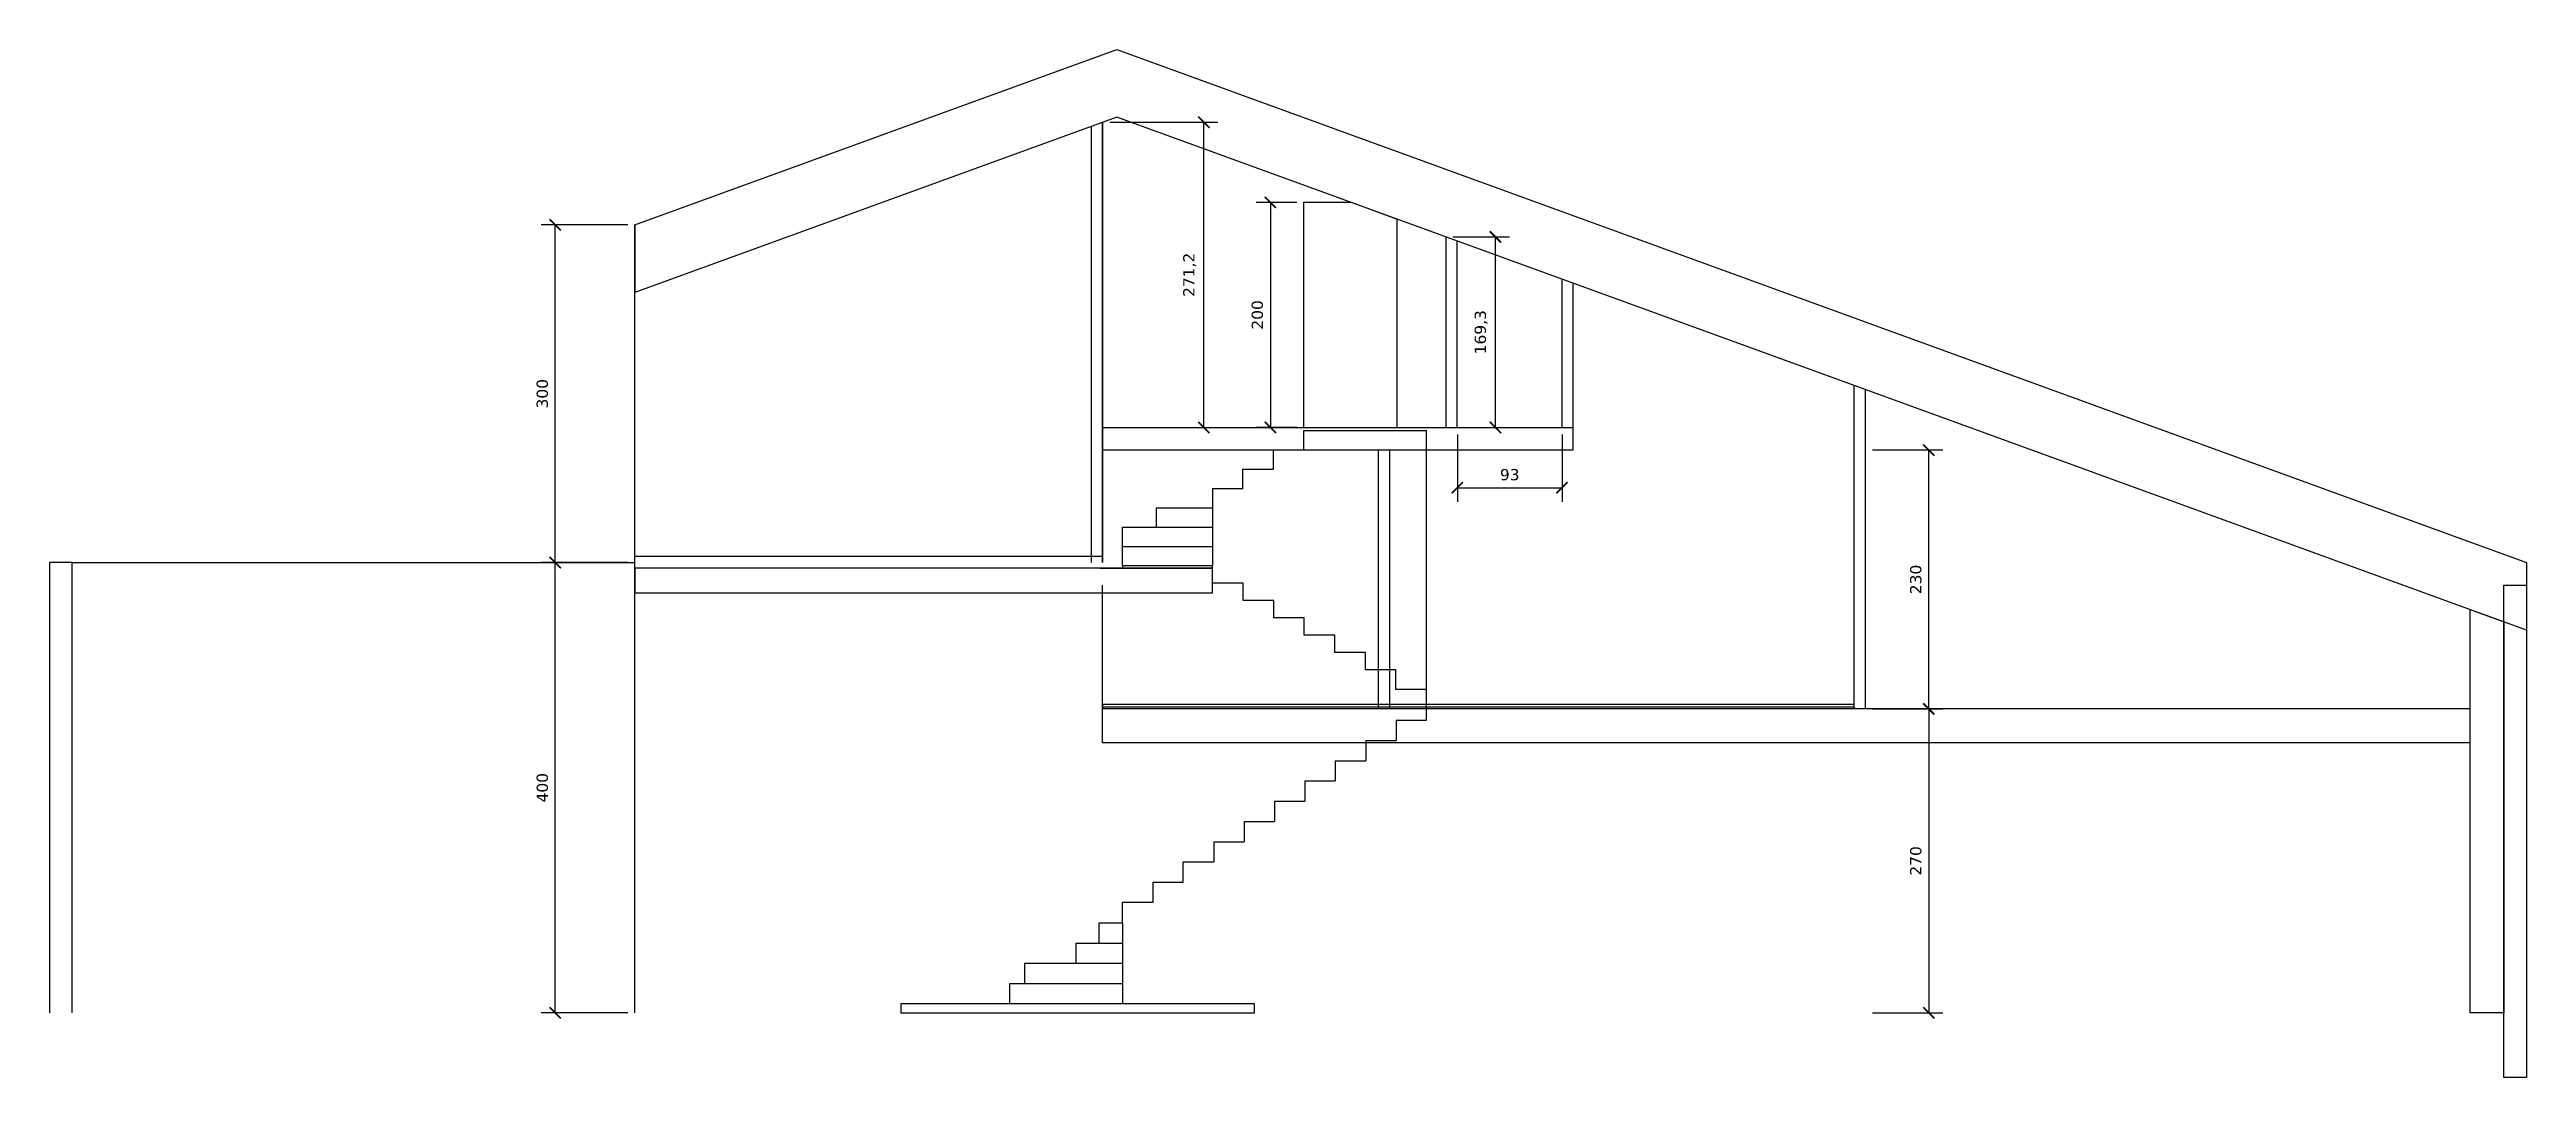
# Model space of a CAD drawing. Header units: centimetres. Extents: x -262314 to 1497847, y -126598 to 219599.
# Drawn here: x 652518 to 674518, y 105078 to 114209 of the extents above; entities that cross this region are included whole.
import ezdxf

# ---------------------------------------------------------------- set-up
doc = ezdxf.new("R2010")
doc.units = ezdxf.units.CM
doc.header["$PDMODE"] = 34
doc.header["$PDSIZE"] = 100
for name, color, linetype in [('A-FP 1', 2, 'Continuous'), ('A-POTEAU', 44, 'Continuous'), ('A-Roof', 2, 'Continuous'), ('charpente', 34, 'Continuous'), ('couches-de-finitions', 4, 'Continuous'), ('Dimensions', 6, 'Continuous'), ('I-Cloison', 11, 'Continuous'), ('I-STAIRS', 44, 'Continuous'), ('Mur de soutenement', 1, 'Continuous'), ('Portes', 3, 'Continuous')]:
    doc.layers.add(name, color=color, linetype=linetype)
doc.styles.add('Seb', font='Verdana.ttf')
doc.dimstyles.new('d', dxfattribs={"dimtxt": 1, "dimasz": 1, "dimexe": 1.25, "dimexo": 0.625, "dimtad": 1, "dimdec": 1, "dimlfac": 0.1, "dimtxsty": 'Seb', "dimblk": 'ARCHTICK', "dimblk1": 'ARCHTICK', "dimblk2": 'ARCHTICK', "dimcen": 2.5, "dimclrd": 256, "dimclre": 256, "dimadec": 0, "dimazin": 0, "dimtfac": 1, "dimtdec": 1, "dimtmove": 0, "dimatfit": 3, "dimldrblk": 'ARCHTICK', "dimfxl": 1, "dimlwd": -1, "dimlwe": -1, "dimarcsym": 0})

# ---------------------------------------------------------------- blocks, each defined once
blk = doc.blocks.new('_ArchTick')
at = {"color": 0, "linetype": 'ByBlock', "const_width": 0.15}
blk.add_lwpolyline([(-0.5, -0.5), (0.5, 0.5)], dxfattribs=at)
blk = doc.blocks.new('*D2673')
at = {"layer": 'Defpoints', "color": 0, "transparency": 16777216}
for p in [(663658, 112852), (663361, 110852), (663658, 110852)]:
    blk.add_point(p, dxfattribs=at)
at = {"layer": 'Dimensions', "transparency": 16777216}
for p, q in [((663595, 112852), (663236, 112852)), ((663361, 112852), (663361, 110852)), ((663595, 110852), (663236, 110852))]:
    blk.add_line(p, q, dxfattribs=at)
at = {"layer": 'Dimensions', "transparency": 16777216, "xscale": 100, "yscale": 100, "zscale": 100}
for p, rotation in [((663361, 112852), 90), ((663361, 110852), 270)]:
    blk.add_blockref('_ArchTick', p, dxfattribs=dict(at, rotation=rotation))
at = {"layer": 'Dimensions', "color": 0, "transparency": 16777216, "insert": (663246, 111852), "char_height": 100, "attachment_point": 5, "rotation": 90, "style": 'Seb'}
blk.add_mtext('200', dxfattribs=at)
blk = doc.blocks.new('*D2736')
at = {"layer": 'Defpoints', "color": 0, "transparency": 16777216}
for p in [(657009, 109652), (657718, 109652), (657718, 105652)]:
    blk.add_point(p, dxfattribs=at)
at = {"layer": 'Dimensions', "transparency": 16777216}
for p, q in [((657655, 109652), (656884, 109652)), ((657009, 105652), (657009, 109652)), ((657655, 105652), (656884, 105652))]:
    blk.add_line(p, q, dxfattribs=at)
at = {"layer": 'Dimensions', "transparency": 16777216, "xscale": 100, "yscale": 100, "zscale": 100}
for p, rotation in [((657009, 109652), 90), ((657009, 105652), 270)]:
    blk.add_blockref('_ArchTick', p, dxfattribs=dict(at, rotation=rotation))
at = {"layer": 'Dimensions', "color": 0, "transparency": 16777216, "insert": (656895, 107652), "char_height": 100, "attachment_point": 5, "rotation": 90, "style": 'Seb'}
blk.add_mtext('400', dxfattribs=at)
blk = doc.blocks.new('*D2737')
at = {"layer": 'Defpoints', "color": 0, "transparency": 16777216}
for p in [(657009, 112652), (657718, 112652), (657718, 109652)]:
    blk.add_point(p, dxfattribs=at)
at = {"layer": 'Dimensions', "transparency": 16777216}
for p, q in [((657655, 112652), (656884, 112652)), ((657009, 109652), (657009, 112652)), ((657655, 109652), (656884, 109652))]:
    blk.add_line(p, q, dxfattribs=at)
at = {"layer": 'Dimensions', "transparency": 16777216, "xscale": 100, "yscale": 100, "zscale": 100}
for p, rotation in [((657009, 112652), 90), ((657009, 109652), 270)]:
    blk.add_blockref('_ArchTick', p, dxfattribs=dict(at, rotation=rotation))
at = {"layer": 'Dimensions', "color": 0, "transparency": 16777216, "insert": (656895, 111152), "char_height": 100, "attachment_point": 5, "rotation": 90, "style": 'Seb'}
blk.add_mtext('300', dxfattribs=at)
blk = doc.blocks.new('*D2738')
at = {"layer": 'Defpoints', "color": 0, "transparency": 16777216}
for p in [(661872, 113564), (662771, 113564), (661872, 110852)]:
    blk.add_point(p, dxfattribs=at)
at = {"layer": 'Dimensions', "transparency": 16777216}
for p, q in [((661934, 113564), (662896, 113564)), ((662771, 110852), (662771, 113564)), ((661934, 110852), (662896, 110852))]:
    blk.add_line(p, q, dxfattribs=at)
at = {"layer": 'Dimensions', "transparency": 16777216, "xscale": 100, "yscale": 100, "zscale": 100}
for p, rotation in [((662771, 113564), 90), ((662771, 110852), 270)]:
    blk.add_blockref('_ArchTick', p, dxfattribs=dict(at, rotation=rotation))
at = {"layer": 'Dimensions', "color": 0, "transparency": 16777216, "insert": (662645, 112208), "char_height": 100, "attachment_point": 5, "rotation": 90, "style": 'Seb'}
blk.add_mtext('271,2', dxfattribs=at)
blk = doc.blocks.new('*D2739')
at = {"layer": 'Defpoints', "color": 0, "transparency": 16777216}
for p in [(664922, 112545), (665360, 112545), (664922, 110852)]:
    blk.add_point(p, dxfattribs=at)
at = {"layer": 'Dimensions', "transparency": 16777216}
for p, q in [((664984, 112545), (665485, 112545)), ((665360, 110852), (665360, 112545)), ((664984, 110852), (665485, 110852))]:
    blk.add_line(p, q, dxfattribs=at)
at = {"layer": 'Dimensions', "transparency": 16777216, "xscale": 100, "yscale": 100, "zscale": 100}
for p, rotation in [((665360, 112545), 90), ((665360, 110852), 270)]:
    blk.add_blockref('_ArchTick', p, dxfattribs=dict(at, rotation=rotation))
at = {"layer": 'Dimensions', "color": 0, "transparency": 16777216, "insert": (665234, 111698), "char_height": 100, "attachment_point": 5, "rotation": 90, "style": 'Seb'}
blk.add_mtext('169,3', dxfattribs=at)
blk = doc.blocks.new('*D2740')
at = {"layer": 'Defpoints', "color": 0, "transparency": 16777216}
for p in [(668647, 108352), (668647, 105652), (669209, 105652)]:
    blk.add_point(p, dxfattribs=at)
at = {"layer": 'Dimensions', "transparency": 16777216}
for p, q in [((668710, 108352), (669334, 108352)), ((669209, 108352), (669209, 105652)), ((668710, 105652), (669334, 105652))]:
    blk.add_line(p, q, dxfattribs=at)
at = {"layer": 'Dimensions', "transparency": 16777216, "xscale": 100, "yscale": 100, "zscale": 100}
for p, rotation in [((669209, 108352), 90), ((669209, 105652), 270)]:
    blk.add_blockref('_ArchTick', p, dxfattribs=dict(at, rotation=rotation))
at = {"layer": 'Dimensions', "color": 0, "transparency": 16777216, "insert": (669094, 107002), "char_height": 100, "attachment_point": 5, "rotation": 90, "style": 'Seb'}
blk.add_mtext('270', dxfattribs=at)
blk = doc.blocks.new('*D2741')
at = {"layer": 'Defpoints', "color": 0, "transparency": 16777216}
for p in [(668647, 110652), (669209, 110652), (668647, 108352)]:
    blk.add_point(p, dxfattribs=at)
at = {"layer": 'Dimensions', "transparency": 16777216}
for p, q in [((668710, 110652), (669334, 110652)), ((669209, 108352), (669209, 110652)), ((668710, 108352), (669334, 108352))]:
    blk.add_line(p, q, dxfattribs=at)
at = {"layer": 'Dimensions', "transparency": 16777216, "xscale": 100, "yscale": 100, "zscale": 100}
for p, rotation in [((669209, 110652), 90), ((669209, 108352), 270)]:
    blk.add_blockref('_ArchTick', p, dxfattribs=dict(at, rotation=rotation))
at = {"layer": 'Dimensions', "color": 0, "transparency": 16777216, "insert": (669094, 109502), "char_height": 100, "attachment_point": 5, "rotation": 90, "style": 'Seb'}
blk.add_mtext('230', dxfattribs=at)
blk = doc.blocks.new('*D2742')
at = {"layer": 'Defpoints', "color": 0, "transparency": 16777216}
for p in [(665022, 110852), (665952, 110852), (665952, 110317)]:
    blk.add_point(p, dxfattribs=at)
at = {"layer": 'Dimensions', "transparency": 16777216}
for p, q in [((665022, 110790), (665022, 110192)), ((665952, 110790), (665952, 110192)), ((665022, 110317), (665952, 110317))]:
    blk.add_line(p, q, dxfattribs=at)
at = {"layer": 'Dimensions', "transparency": 16777216, "xscale": 100, "yscale": 100, "zscale": 100, "rotation": 180}
blk.add_blockref('_ArchTick', (665022, 110317), dxfattribs=at)
at = {"layer": 'Dimensions', "transparency": 16777216, "xscale": 100, "yscale": 100, "zscale": 100}
blk.add_blockref('_ArchTick', (665952, 110317), dxfattribs=at)
at = {"layer": 'Dimensions', "color": 0, "transparency": 16777216, "insert": (665487, 110432), "char_height": 100, "attachment_point": 5, "style": 'Seb'}
blk.add_mtext('93', dxfattribs=at)

msp = doc.modelspace()

# ---------------------------------------------------------------- linework, layer by layer
at = {"layer": 'A-FP 1'}
for p, q in [((652717.75, 109652.1), (657717.75, 109652.1)), ((657717.75, 109710.1), (661871.54, 109710.1))]:
    msp.add_line(p, q, dxfattribs=at)
msp.add_lwpolyline([(661847.75, 109382.1), (662847.75, 109382.1), (662847.75, 109602.1), (657717.75, 109602.1), (657717.75, 109382.1), (661871.54, 109382.1)], dxfattribs=at)
at = {"layer": 'A-POTEAU'}
for p, q in [((661871.54, 113563.95), (661871.54, 109652.1)), ((661871.54, 105652.1), (662121.54, 105652.1))]:
    msp.add_line(p, q, dxfattribs=at)
at = {"layer": 'A-Roof'}
for q in [(661996.54, 114209.45), (657717.75, 112052.1)]:
    msp.add_line((657717.75, 112652.1), q, dxfattribs=at)
for points in [[(661996.54, 113609.45), (657717.75, 112052.1), (657717.75, 112652.1), (661996.54, 114209.45), (674517.75, 109652.1), (674517.75, 109052.1)], [(674317.75, 109124.89), (674317.75, 105652.1), (674017.75, 105652.1), (674017.75, 109234.09)]]:
    msp.add_lwpolyline(points, close=True, dxfattribs=at)
at = {"layer": 'charpente'}
msp.add_line((657717.75, 105652.1), (657717.75, 112052.1), dxfattribs=at)
at = {"layer": 'couches-de-finitions'}
msp.add_lwpolyline([(661871.54, 108370.1), (668547.35, 108370.1), (668547.35, 108392.1), (661871.54, 108392.1), (661871.54, 108370.1)], dxfattribs=at)
for points in [[(668547.35, 108370.1), (668547.35, 108352.1), (661871.54, 108352.1), (661871.54, 108370.1)], [(660080.13, 105732.1), (660080.13, 105652.1), (663220.5, 105652.1), (663220.5, 105732.1)]]:
    msp.add_lwpolyline(points, close=True, dxfattribs=at)
at = {"layer": 'I-Cloison'}
for p, q in [((661771.54, 109652.1), (661771.54, 113527.56)), ((661871.54, 109652.1), (661871.54, 113563.95)), ((664921.54, 110852.1), (664921.54, 112544.84)), ((665021.54, 110852.1), (665021.54, 112508.44)), ((665951.54, 110852.1), (665951.54, 112169.95)), ((666051.54, 110652.1), (666051.54, 112133.55)), ((668547.35, 108352.1), (668547.35, 111225.15)), ((668647.35, 108352.1), (668647.35, 111188.75)), ((661871.54, 110852.1), (666051.54, 110852.1)), ((661871.54, 110652.1), (664321.54, 110652.1)), ((664217.75, 110652.1), (666051.54, 110652.1)), ((664321.54, 108352.1), (664321.54, 110652.1)), ((664421.54, 108352.1), (664421.54, 110652.1)), ((661871.54, 108352.1), (661871.54, 109452.1)), ((674017.75, 108352.1), (661871.54, 108352.1)), ((661871.54, 108052.1), (661871.54, 108352.1)), ((674017.75, 108052.1), (661871.54, 108052.1)), ((670189.25, 108152.1), (670189.25, 108152.1))]:
    msp.add_line(p, q, dxfattribs=at)
msp.add_lwpolyline([(662847.75, 109602.1), (662847.75, 109624.1), (662047.75, 109624.1), (662047.75, 109602.1), (662847.75, 109602.1)], dxfattribs=at)
at = {"layer": 'I-STAIRS'}
for p, q in [((663657.75, 110652.67), (663657.75, 110824.1)), ((663657.75, 110824.1), (664747.75, 110824.1)), ((664747.75, 108524.1), (664747.75, 110824.1)), ((663117.75, 110309.82), (663117.75, 110481.24)), ((663117.75, 110481.24), (663387.75, 110481.24)), ((663387.75, 110481.24), (663387.75, 110652.67)), ((663387.75, 110652.67), (663657.75, 110652.67)), ((662847.75, 110309.82), (663117.75, 110309.82)), ((662847.75, 110309.82), (662847.75, 109624.1)), ((662347.75, 110138.39), (662847.75, 110138.39)), ((662347.75, 110138.39), (662347.75, 109966.96)), ((662047.75, 109966.96), (662847.75, 109966.96)), ((662047.75, 109624.1), (662047.75, 109966.96)), ((662047.75, 109795.53), (662847.75, 109795.53)), ((661847.75, 109602.1), (662647.75, 109602.1)), ((663119.18, 109470.1), (662847.75, 109470.1)), ((663119.18, 109316.1), (663119.18, 109470.1)), ((663390.61, 109316.1), (663119.18, 109316.1)), ((663390.61, 109162.1), (663390.61, 109316.1)), ((663662.04, 109162.1), (663390.61, 109162.1)), ((663662.04, 109008.1), (663662.04, 109162.1)), ((663933.47, 109008.1), (663662.04, 109008.1)), ((663933.47, 108854.1), (663933.47, 109008.1)), ((664204.9, 108854.1), (663933.47, 108854.1)), ((664204.9, 108700.1), (664204.9, 108854.1)), ((664476.33, 108700.1), (664204.9, 108700.1)), ((664476.33, 108524.1), (664476.33, 108700.1)), ((664747.75, 108524.1), (664476.33, 108524.1)), ((664747.75, 108370.1), (664747.75, 108524.1)), ((664477.75, 108252.1), (664477.75, 108072.1)), ((664477.75, 108252.1), (664747.75, 108252.1)), ((664747.75, 108252.1), (664747.75, 108432.1)), ((664207.75, 108072.1), (664207.75, 107892.1)), ((664207.75, 108072.1), (664477.75, 108072.1)), ((663937.75, 107892.1), (663937.75, 107712.1)), ((663937.75, 107892.1), (664207.75, 107892.1)), ((663667.75, 107712.1), (663667.75, 107532.1)), ((663667.75, 107712.1), (663937.75, 107712.1)), ((663397.75, 107532.1), (663397.75, 107352.1)), ((663397.75, 107532.1), (663667.75, 107532.1)), ((662857.75, 107172.1), (662857.75, 106992.1)), ((662857.75, 107172.1), (663127.75, 107172.1)), ((663127.75, 107352.1), (663127.75, 107172.1)), ((663127.75, 107352.1), (663397.75, 107352.1)), ((662587.75, 106812.1), (662587.75, 106992.1)), ((662587.75, 106992.1), (662857.75, 106992.1)), ((662317.75, 106812.1), (662587.75, 106812.1)), ((662317.75, 106812.1), (662317.75, 106632.1)), ((662317.75, 106632.1), (662047.75, 106632.1)), ((662047.75, 106452.1), (662047.75, 106632.1)), ((661633.54, 106272.1), (662047.75, 106272.1)), ((661633.54, 106272.1), (661633.54, 106092.1)), ((661840.65, 106272.1), (661840.65, 106452.1)), ((661840.65, 106452.1), (662047.75, 106452.1)), ((662047.75, 106452.1), (662047.75, 105732.1)), ((661178.12, 106092.1), (662047.75, 106092.1)), ((661178.12, 106092.1), (661178.12, 105912.1)), ((661047.75, 105912.1), (662047.75, 105912.1)), ((661047.75, 105732.1), (661047.75, 105912.1))]:
    msp.add_line(p, q, dxfattribs=at)
at = {"layer": 'Mur de soutenement'}
for p, q in [((652717.75, 109652.1), (652517.75, 109652.1)), ((652517.75, 109652.1), (652517.75, 105652.1)), ((652717.75, 105652.1), (652717.75, 109652.1))]:
    msp.add_line(p, q, dxfattribs=at)
msp.add_lwpolyline([(674517.75, 105077.96), (674317.75, 105077.96), (674317.75, 109452.1), (674517.75, 109452.1)], close=True, dxfattribs=at)
at = {"layer": 'Portes'}
for p, q in [((663657.75, 110852.1), (663657.75, 112852.1)), ((663657.75, 112852.1), (664077.34, 112852.1)), ((664077.34, 112852.1), (664487.75, 112702.72)), ((664487.75, 110852.1), (664487.75, 112702.72)), ((663657.75, 110852.1), (664487.75, 110852.1))]:
    msp.add_line(p, q, dxfattribs=at)

# ---------------------------------------------------------------- dimensions: what is measured, and where the dimension line sits
at = {"layer": 'Dimensions'}
for base, p1, p2, picture, middle in [((662770.92, 113563.95), (661871.54, 110852.1), (661871.54, 113563.95), '*D2738', (662644.62, 112208.03)), ((663360.81, 110852.1), (663657.75, 112852.1), (663657.75, 110852.1), '*D2673', (663245.93, 111852.1)), ((657009.4, 112652.1), (657717.75, 109652.1), (657717.75, 112652.1), '*D2737', (656894.52, 111152.1)), ((665360.08, 112544.84), (664921.54, 110852.1), (664921.54, 112544.84), '*D2739', (665233.78, 111698.47)), ((669209.35, 110652.1), (668647.35, 108352.1), (668647.35, 110652.1), '*D2741', (669094.47, 109502.1)), ((657009.4, 109652.1), (657717.75, 105652.1), (657717.75, 109652.1), '*D2736', (656894.52, 107652.1)), ((669209.35, 105652.1), (668647.35, 108352.1), (668647.35, 105652.1), '*D2740', (669094.47, 107002.1))]:
    dim = msp.add_linear_dim(base=base, p1=p1, p2=p2, angle=90, dimstyle='d', dxfattribs=at)
    dim.commit()
    dim.dimension.update_dxf_attribs({"geometry": picture, "text_midpoint": middle})
dim = msp.add_linear_dim(base=(665951.54, 110317.49), p1=(665021.54, 110852.1), p2=(665951.54, 110852.1), dimstyle='d', dxfattribs=at)
dim.commit()
dim.dimension.update_dxf_attribs({"geometry": '*D2742', "text_midpoint": (665486.54, 110432.37)})

doc.saveas('drawing.dxf')
